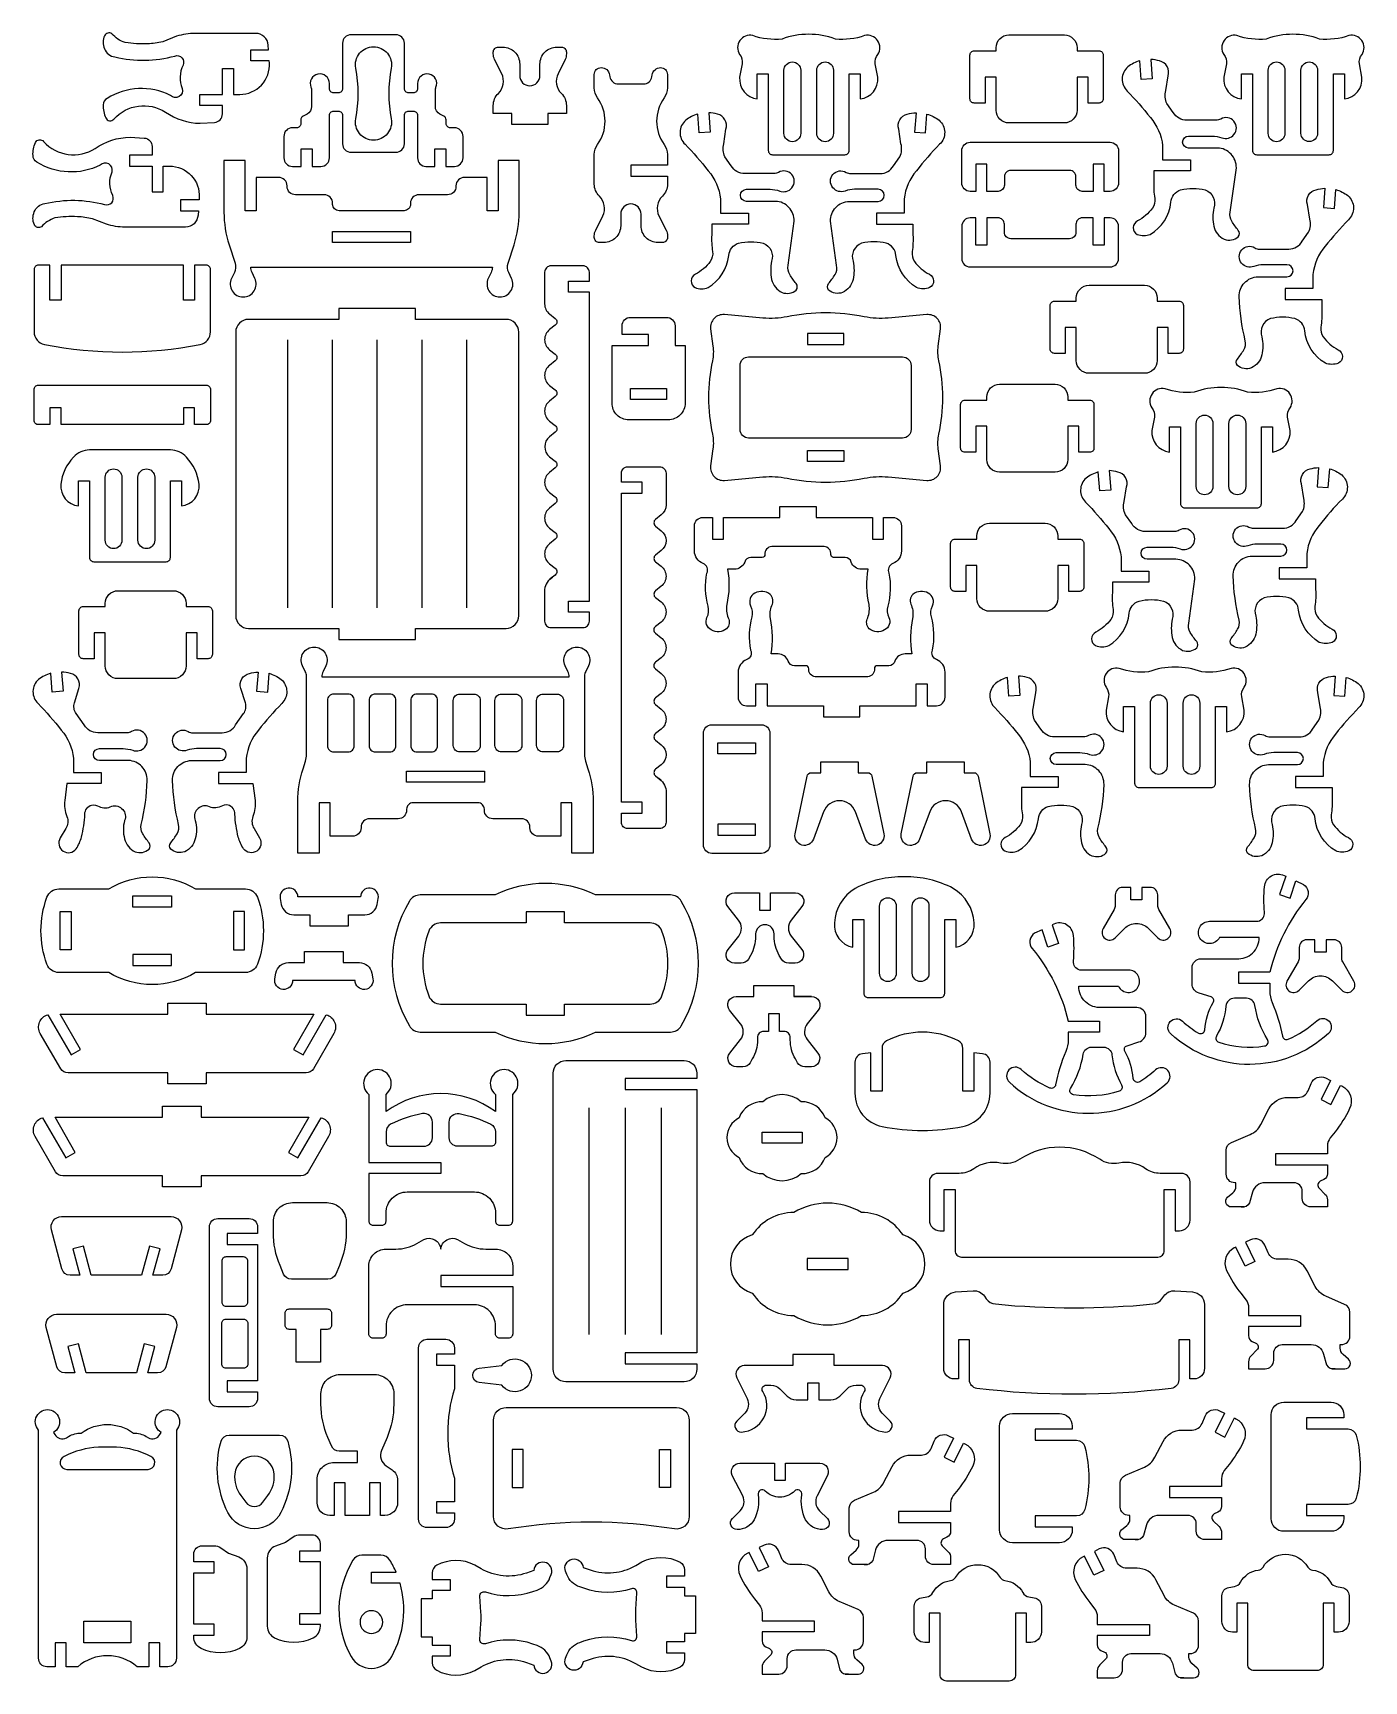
# Model space of a CAD drawing. Extents: x 24 to 1475, y -928 to 867.
import ezdxf

# ---------------------------------------------------------------- set-up
doc = ezdxf.new("R2010")
doc.units = 0
doc.header["$MEASUREMENT"] = 0
doc.layers.get('DEFPOINTS').update_dxf_attribs({"color": 1, "linetype": 'CONTINUOUS'})
doc.layers.add('KONTUR', color=20, linetype='CONTINUOUS')

msp = doc.modelspace()

# ---------------------------------------------------------------- linework, layer by layer
at = {"layer": 'DEFPOINTS'}
msp.add_lwpolyline([(80, -886.5), (80, -862.9), (131.1, -862.9), (131.1, -886.5)], close=True, dxfattribs=at)
at = {"layer": 'KONTUR'}
for points in [[(242.9, 800.4), (249.9, 800.4, 0.433432), (282.1, 834.8), (282, 837.1), (261.7, 837.1), (261.7, 849.1), (281.2, 849.1), (280.9, 853.9, 0.395253), (267, 866.9), (201.1, 866.9, 0.077687), (181, 863.7), (165.8, 857.8, -0.042031), (149.4, 855.5, -0.051106), (125, 856.9, -0.13778), (110.4, 866.5, 0.443717), (102.5, 864.4, 0.213303), (102.4, 850.2, 0.283264), (113.8, 841.2, 0.123296), (179, 842.2, -0.670336), (188, 832.4, 0.213141), (187.1, 806.8, -0.77774), (174.3, 799.3, 0.263991), (105.3, 796, 0.272682), (101, 788.9, 0.117689), (103.8, 774.8, 0.58058), (112.5, 773.6, -0.364324), (168.8, 781.2, 0.149435), (206.8, 768.9), (222.2, 769.9, 0.395611), (230.9, 779.1), (230.9, 788.4), (206.1, 788.4), (206.1, 800.4), (230.9, 800.4), (230.9, 828.6), (242.9, 828.6)], [(463.6, 808.3, 0.474116), (456, 822.6, 0.474116), (443.5, 812.3), (443.5, 806.7, -0.414214), (438.9, 802), (433.8, 802, -0.414214), (429.2, 806.7), (429.2, 856.2, 0.414214), (420, 865.4), (371, 865.4, 0.414214), (361.8, 856.2), (361.8, 806.7, -0.414214), (357.2, 802), (352.1, 802, -0.414214), (347.5, 806.7), (347.5, 812.3, 0.474116), (335, 822.6, 0.474116), (327.4, 808.3, -0.10039), (328.1, 804.7), (328.1, 787.2, -0.283093), (323.1, 778.9), (318.9, 776.8, 0.283093), (316.3, 772.7), (316.3, 768.6, -0.414214), (311.7, 764), (307.1, 764, 0.414214), (297.9, 754.7), (297.9, 731.3, 0.414214), (307.1, 722), (316.7, 722), (316.7, 741), (328.7, 741), (328.7, 722), (338.3, 722, 0.414214), (347.5, 731.3), (347.5, 777.7, -0.414214), (352.1, 782.3), (357.2, 782.3, -0.414214), (361.8, 777.7), (361.8, 746.6, 0.414214), (371, 737.4), (420, 737.4, 0.414214), (429.2, 746.6), (429.2, 777.7, -0.414214), (433.8, 782.3), (438.9, 782.3, -0.414214), (443.5, 777.7), (443.5, 731.3, 0.414214), (452.7, 722), (462.3, 722), (462.3, 741), (474.3, 741), (474.3, 722), (483.9, 722, 0.414214), (493.1, 731.3), (493.1, 754.7, 0.414214), (483.9, 764), (479.3, 764, -0.414214), (474.7, 768.6), (474.7, 772.7, 0.283093), (472.1, 776.8), (467.9, 778.9, -0.283093), (462.9, 787.2), (462.9, 804.7, -0.10039)], [(869.8, 865.9, 0.088383), (840.7, 860.7, -0.111237), (808.8, 864.5, 0.672511), (794.4, 843.9, -0.226774), (797.2, 833.6), (794.5, 819.1, 0.411397), (813.7, 795.5), (813.7, 822.9), (825.7, 822.9), (825.7, 739.3, 0.414214), (830.3, 734.7), (909.2, 734.7, 0.414214), (913.8, 739.3), (913.8, 822.9), (925.8, 822.9), (925.8, 795.5, 0.411397), (945, 819.1), (942.3, 833.6, -0.226774), (945.1, 843.9, 0.672511), (930.7, 864.5, -0.111237), (898.8, 860.7, 0.088383)], [(1074, 783.2), (1074, 819.3), (1062, 819.3), (1062, 791), (1050.1, 791, -0.414214), (1045.4, 795.6), (1045.4, 843.2, -0.414214), (1050.1, 847.8), (1074, 847.8), (1074, 851.3, -0.414214), (1087.8, 865.2), (1148.3, 865.2, -0.414214), (1162.1, 851.3), (1162.1, 847.8), (1186.1, 847.8, -0.414214), (1190.7, 843.2), (1190.7, 795.6, -0.414214), (1186.1, 791), (1174.1, 791), (1174.1, 819.3), (1162.1, 819.3), (1162.1, 783.2, -0.414214), (1148.3, 769.3), (1087.8, 769.3, -0.414214)], [(1397.3, 865.9, 0.088383), (1368.3, 860.7, -0.111237), (1336.4, 864.5, 0.672511), (1322, 843.9, -0.226774), (1324.8, 833.6), (1322.1, 819.1, 0.411397), (1341.2, 795.5), (1341.2, 822.9), (1353.2, 822.9), (1353.2, 739.3, 0.414214), (1357.9, 734.7), (1436.8, 734.7, 0.414214), (1441.4, 739.3), (1441.4, 822.9), (1453.4, 822.9), (1453.4, 795.5, 0.411397), (1472.6, 819.1), (1469.9, 833.6, -0.226774), (1472.7, 843.9, 0.672511), (1458.3, 864.5, -0.111237), (1426.3, 860.7, 0.088383)], [(376.2, 829, -0.471204), (395.5, 852.3, -0.471204), (414.8, 829, 0.095585), (414.8, 773.9, -0.471204), (395.5, 750.6, -0.471204), (376.2, 773.9, 0.095585)], [(546.1, 767.6), (546.1, 779.6), (526, 779.6), (526, 788.3, -0.201878), (531.6, 801.5, 0.325635), (535.2, 822.9), (527.5, 838.4, -0.116123), (526, 844.6), (526, 846.4, -0.414214), (531.6, 852), (536.4, 852, -0.414214), (554.8, 833.5), (554.8, 820.9, 1), (576.9, 820.9), (576.9, 833.5, -0.414214), (595.4, 852), (600.2, 852, -0.414214), (605.7, 846.4), (605.7, 844.6, -0.116123), (604.3, 838.4), (596.6, 822.9, 0.325635), (600.2, 801.5, -0.201878), (605.7, 788.3), (605.7, 779.6), (585.6, 779.6), (585.6, 767.6)], [(715.8, 807.5, -0.158286), (712.3, 796.6, 0.324707), (712.3, 745.7, -0.158286), (715.8, 734.9), (715.8, 723.4), (676, 723.4), (676, 711.4), (715.8, 711.4), (715.8, 702.7, -0.201878), (710.3, 689.5, 0.325635), (706.6, 668), (714.4, 652.5, -0.116123), (715.8, 646.3), (715.8, 644.5, -0.414214), (710.3, 639), (705.5, 639, -0.414214), (687, 657.4), (687, 670, 1), (664.9, 670), (664.9, 657.4, -0.414214), (646.5, 639), (641.7, 639, -0.414214), (636.1, 644.5), (636.1, 646.3, -0.116123), (637.6, 652.5), (645.3, 668, 0.325635), (641.7, 689.5, -0.201878), (636.1, 702.7), (636.1, 734.9, -0.158286), (639.6, 745.7, 0.324707), (639.6, 796.6, -0.158286), (636.1, 807.5), (636.1, 822.2, -0.414214), (643.5, 829.6), (643.6, 829.6, -0.373213), (652.8, 821.7), (653.1, 819.7, 0.373213), (662.2, 811.8), (689.7, 811.8, 0.373213), (698.9, 819.7), (699.2, 821.7, -0.373213), (708.3, 829.6), (708.4, 829.6, -0.414214), (715.8, 822.2)], [(842.8, 826.7, -1), (861, 826.7), (861, 758, -1), (842.8, 758)], [(878.5, 826.7, -1), (896.7, 826.7), (896.7, 758, -1), (878.5, 758)], [(1246.8, 687.1, -0.180382), (1244.3, 676.5, -0.114184), (1227.9, 662.5, 0.61467), (1227.6, 647.9, 0.190419), (1241.9, 647.9, 0.236111), (1264.4, 683, -0.305922), (1275, 696.4, -0.117873), (1301.8, 696.4, -0.410093), (1311.1, 676.6, 0.099629), (1311.1, 656.7, 0.228734), (1322.5, 642.6, 0.269899), (1337.8, 645.4, 0.341497), (1337.8, 652.3, -0.037711), (1330.8, 662.2, -0.201322), (1329.1, 672.2), (1335.7, 720.4, 0.414214), (1315.2, 742), (1283.7, 742, -1), (1283.7, 755), (1309.4, 755, -0.088172), (1319.9, 753.2, 0.31679), (1333.1, 756.7, 0.844509), (1318.7, 773.6, -0.139482), (1313.6, 772.2), (1281.8, 772.2, -0.267949), (1267, 780.7), (1260.1, 790.4, -0.174881), (1258.9, 804.8), (1261.4, 820.6, 0.443368), (1252, 836.9, 0.062392), (1242.5, 838.5), (1244.1, 817.4), (1232.1, 816.5), (1230.6, 837, 0.096799), (1217.4, 830.3, 0.444682), (1216.8, 804.1, -0.025048), (1242, 775.3, -0.150438), (1255.4, 744.6), (1255.4, 729.1), (1285.7, 729.1), (1285.7, 717.1), (1245.9, 717.1), (1245.9, 705.4, 0.057319)], [(1370.4, 826.7, -1), (1388.6, 826.7), (1388.6, 758, -1), (1370.4, 758)], [(1406.1, 826.7, -1), (1424.2, 826.7), (1424.2, 758, -1), (1406.1, 758)], [(765, 629.1, -0.180382), (762.5, 618.4, -0.114184), (746.2, 604.4, 0.61467), (745.9, 589.9, 0.190419), (760.1, 589.9, 0.236111), (782.6, 625, -0.305922), (793.3, 638.3, -0.117873), (820.1, 638.3, -0.410093), (829.3, 618.6, 0.099629), (829.3, 598.7, 0.228734), (840.8, 584.6, 0.269899), (856.1, 587.3, 0.341497), (856.1, 594.3, -0.037711), (849.1, 604.2, -0.201322), (847.4, 614.2), (854, 662.3, 0.414214), (833.5, 683.9), (801.9, 683.9, -1), (801.9, 697), (827.7, 697, -0.088172), (838.1, 695.1, 0.31679), (851.4, 698.7, 0.844509), (837, 715.5, -0.139482), (831.8, 714.1), (800.1, 714.1, -0.267949), (785.3, 722.7), (778.4, 732.4, -0.174881), (777.1, 746.7), (779.6, 762.6, 0.443368), (770.2, 778.9, 0.062392), (760.8, 780.4), (762.3, 759.3), (750.4, 758.4), (748.8, 779, 0.096799), (735.7, 772.3, 0.444682), (735, 746.1, -0.025048), (760.3, 717.2, -0.150438), (773.7, 686.5), (773.7, 671), (804, 671), (804, 659), (764.1, 659), (764.1, 647.3, 0.057319)], [(982.4, 629.1, 0.180382), (984.9, 618.4, 0.114184), (1001.3, 604.4, -0.61467), (1001.5, 589.9, -0.190419), (987.3, 589.9, -0.236111), (964.8, 625, 0.305922), (954.2, 638.3, 0.117873), (927.4, 638.3, 0.410093), (918.1, 618.6, -0.099629), (918.1, 598.7, -0.228734), (906.7, 584.6, -0.269899), (891.4, 587.3, -0.341497), (891.4, 594.3, 0.037711), (898.4, 604.2, 0.201322), (900.1, 614.2), (893.5, 662.3, -0.414214), (913.9, 683.9), (945.5, 683.9, 1), (945.5, 697), (919.7, 697, 0.088172), (909.3, 695.1, -0.31679), (896, 698.7, -0.844509), (910.5, 715.5, 0.139482), (915.6, 714.1), (947.4, 714.1, 0.267949), (962.1, 722.7), (969.1, 732.4, 0.174881), (970.3, 746.7), (967.8, 762.6, -0.443368), (977.2, 778.9, -0.062392), (986.7, 780.4), (985.1, 759.3), (997.1, 758.4), (998.6, 779, -0.096799), (1011.8, 772.3, -0.444682), (1012.4, 746.1, 0.025048), (987.1, 717.2, 0.150438), (973.7, 686.5), (973.7, 671), (943.5, 671), (943.5, 659), (983.3, 659), (983.3, 647.3, -0.057319)], [(166.3, 722.3), (173.3, 722.3, -0.433432), (205.6, 687.9), (205.4, 685.6), (185.2, 685.6), (185.2, 673.6), (204.7, 673.6), (204.3, 668.8, -0.395253), (190.5, 655.8), (124.5, 655.8, -0.077687), (104.5, 659), (89.3, 664.9, 0.042031), (72.8, 667.2, 0.051106), (48.4, 665.8, 0.13778), (33.8, 656.2, -0.443717), (26, 658.3, -0.213303), (25.9, 672.5, -0.283264), (37.3, 681.5, -0.123296), (102.5, 680.5, 0.670336), (111.4, 690.3, -0.213141), (110.6, 716, 0.77774), (97.7, 723.4, -0.263991), (28.8, 726.7, -0.272682), (24.5, 733.8, -0.117689), (27.2, 747.9, -0.58058), (36, 749.1, 0.364324), (92.3, 741.5, -0.149435), (130.3, 753.8), (145.7, 752.9, -0.395611), (154.3, 743.6), (154.3, 734.3), (129.6, 734.3), (129.6, 722.3), (154.3, 722.3), (154.3, 694.1), (166.3, 694.1)], [(1076, 694.8), (1064, 694.8), (1064, 724.4), (1052, 724.4), (1052, 694.8), (1045.7, 694.8, -0.414214), (1036.5, 704.1), (1036.5, 739, -0.414214), (1045.7, 748.3), (1198.1, 748.3, -0.414214), (1207.3, 739), (1207.3, 704.1, -0.414214), (1198.1, 694.8), (1191.8, 694.8), (1191.8, 724.4), (1179.8, 724.4), (1179.8, 694.8), (1167.8, 694.8, -0.414214), (1160.9, 701.7), (1160.9, 710.6, 0.414214), (1154, 717.5), (1089.9, 717.5, 0.414214), (1083, 710.6), (1083, 701.7, -0.414214)], [(531.2, 728.5), (531.2, 673.7), (519.2, 673.7), (519.2, 710), (494.7, 710, 0.414214), (485.4, 700.8), (485.4, 700.2, -0.414214), (476.2, 691), (445, 691, 0.414214), (435.8, 681.8), (435.8, 680.6, -0.414214), (428.8, 673.7), (358, 673.7, -0.414214), (351, 680.6), (351, 681.8, 0.414214), (341.8, 691), (310.6, 691, -0.414214), (301.4, 700.2), (301.4, 700.8, 0.414214), (292.1, 710), (267.6, 710), (267.6, 673.7), (255.6, 673.7), (255.6, 728.5), (232.6, 728.5), (232.6, 672, 0.077953), (238.1, 636.7), (244.6, 616.6, -0.19395), (243.9, 606.2), (240.8, 600, 0.55474), (253.5, 579.7, 0.55474), (266.2, 600), (263.2, 606.2, -0.114229), (261.8, 612.3), (525, 612.3, -0.114229), (523.6, 606.2), (520.6, 600, 0.55474), (533.3, 579.7, 0.55474), (546, 600), (542.9, 606.2, -0.19395), (542.2, 616.6), (548.7, 636.7, 0.077953), (554.2, 672), (554.2, 728.5)], [(1427.8, 546.9, 0.180382), (1430.3, 536.2, 0.114184), (1446.7, 522.2, -0.61467), (1446.9, 507.6, -0.190419), (1432.7, 507.6, -0.236111), (1410.2, 542.8, 0.305922), (1399.6, 556.1, 0.117873), (1372.8, 556.1, 0.410093), (1363.5, 536.3, -0.099629), (1363.5, 516.5, -0.228734), (1352.1, 502.4, -0.269899), (1336.8, 505.1, -0.341497), (1336.8, 512, 0.037711), (1343.8, 522, 0.201322), (1345.5, 532, -0.052119), (1338.9, 580.1, -0.414214), (1359.3, 601.7), (1390.9, 601.7, 1), (1390.9, 614.8), (1365.2, 614.8, 0.088172), (1354.7, 612.9, -0.31679), (1341.5, 616.4, -0.844509), (1355.9, 633.3, 0.139482), (1361, 631.9), (1392.8, 631.9, 0.267949), (1407.5, 640.4), (1414.5, 650.2, 0.174881), (1415.7, 664.5), (1413.2, 680.4, -0.443368), (1422.6, 696.6, -0.062392), (1432.1, 698.2), (1430.5, 677.1), (1442.5, 676.2), (1444, 696.7, -0.096799), (1457.2, 690.1, -0.444682), (1457.8, 663.8, 0.025048), (1432.5, 635, 0.150438), (1419.2, 604.3), (1419.2, 588.8), (1388.9, 588.8), (1388.9, 576.8), (1428.7, 576.8), (1428.7, 565.1, -0.057319)], [(1076, 665.9), (1064, 665.9), (1064, 636.3), (1052, 636.3), (1052, 665.9), (1045.7, 665.9, 0.414214), (1036.5, 656.6), (1036.5, 621.6, 0.414214), (1045.7, 612.4), (1198.1, 612.4, 0.414214), (1207.3, 621.6), (1207.3, 656.6, 0.414214), (1198.1, 665.9), (1191.8, 665.9), (1191.8, 636.3), (1179.8, 636.3), (1179.8, 665.9), (1167.8, 665.9, 0.414214), (1160.9, 658.9), (1160.9, 650.1, -0.414214), (1154, 643.2), (1089.9, 643.2, -0.414214), (1083, 650.1), (1083, 658.9, 0.414214)], [(55, 614.4), (55, 576.2), (43, 576.2), (43, 614.4), (30.3, 614.4, 0.414214), (25.7, 609.8), (25.7, 541.6, 0.358275), (36.9, 528, 0.097651), (206.8, 528, 0.358275), (217.9, 541.6), (217.9, 609.8, 0.414214), (213.3, 614.4), (200.6, 614.4), (200.6, 576.2), (188.6, 576.2), (188.6, 614.4)], [(590.4, 274.4, 0.229334), (582, 261), (582, 226.4, 0.414214), (589, 219.5), (623.8, 219.5, 0.414214), (630.7, 226.4), (630.7, 236.2), (608, 236.2), (608, 248.2), (630.7, 248.2), (630.7, 584.9), (608, 584.9), (608, 596.9), (630.7, 596.9), (630.7, 606.7, 0.414214), (623.8, 613.6), (589, 613.6, 0.414214), (582, 606.7), (582, 572.1, 0.229334), (587.3, 561.2), (593.5, 556.3, -0.484131), (593.5, 549), (587.3, 544.1, 0.484131), (587.3, 522.3), (593.5, 517.4, -0.484131), (593.5, 510.1), (587.3, 505.2, 0.484131), (587.3, 483.4), (593.5, 478.5, -0.484131), (593.5, 471.3), (587.3, 466.3, 0.484131), (587.3, 444.5), (593.5, 439.6, -0.484131), (593.5, 432.4), (587.3, 427.4, 0.484131), (587.3, 405.7), (593.5, 400.7, -0.484131), (593.5, 393.5), (587.3, 388.6, 0.484131), (587.3, 366.8), (593.5, 361.8, -0.484131), (593.5, 354.6), (587.3, 349.7, 0.484131), (587.3, 327.9), (593.5, 323, -0.484131), (593.5, 315.7), (587.3, 310.8, 0.484131), (587.3, 289), (593.5, 284.1, -0.484131), (593.5, 276.8), (587.3, 271.9)], [(1161.3, 510.4), (1161.3, 546.5), (1149.3, 546.5), (1149.3, 518.3), (1137.4, 518.3, -0.414214), (1132.8, 522.9), (1132.8, 570.5, -0.414214), (1137.4, 575.1), (1161.3, 575.1), (1161.3, 578.6, -0.414214), (1175.2, 592.4), (1235.7, 592.4, -0.414214), (1249.5, 578.6), (1249.5, 575.1), (1273.4, 575.1, -0.414214), (1278, 570.5), (1278, 522.9, -0.414214), (1273.4, 518.3), (1261.5, 518.3), (1261.5, 546.5), (1249.5, 546.5), (1249.5, 510.4, -0.414214), (1235.7, 496.6), (1175.2, 496.6, -0.414214)], [(553.8, 232.5), (553.8, 541.5, 0.414214), (539.9, 555.3), (441.3, 555.3), (441.3, 567.3), (357.9, 567.3), (357.9, 555.3), (259.2, 555.3, 0.414214), (245.4, 541.5), (245.4, 232.5, 0.414214), (259.2, 218.7), (357.9, 218.7), (357.9, 206.7), (441.3, 206.7), (441.3, 218.7), (539.9, 218.7, 0.414214)], [(673.8, 445.8, -0.414214), (655.4, 464.2), (655.4, 526.9), (695.2, 526.9), (695.2, 538.9), (666.3, 538.9), (666.3, 548.3, -0.414214), (675.6, 557.5), (714.8, 557.5, -0.414214), (724.1, 548.3), (724.1, 526.9), (735.1, 526.9), (735.1, 464.2, -0.414214), (716.6, 445.8)], [(760.5, 470.2, 0.05321), (764.8, 430.1, -0.086893), (765.4, 414.2), (762.9, 395.6, 0.481055), (777.9, 379.9), (819.9, 383.7, -0.071729), (846.2, 382.2, 0.09921), (930.1, 382.2, -0.071729), (956.4, 383.7), (998.4, 379.9, 0.481055), (1013.4, 395.6), (1010.9, 414.2, -0.086893), (1011.5, 430.1, 0.05321), (1015.8, 470.2, 0.05321), (1011.5, 510.3, -0.086893), (1010.9, 526.2), (1013.4, 544.9, 0.481055), (998.4, 560.5), (956.4, 556.8, -0.071729), (930.1, 558.2, 0.09921), (846.2, 558.2, -0.071729), (819.9, 556.8), (777.9, 560.5, 0.481055), (762.9, 544.9), (765.4, 526.2, -0.086893), (764.8, 510.3, 0.05321)], [(972.1, 426), (804.3, 426, -0.414214), (795, 435.3), (795, 505.2, -0.414214), (804.3, 514.4), (972.1, 514.4, -0.414214), (981.3, 505.2), (981.3, 435.3, -0.414214)], [(188.6, 440.6), (55, 440.6), (55, 458.8), (43, 458.8), (43, 440.6), (30.3, 440.6, -0.414214), (25.7, 445.2), (25.7, 478.9, -0.414214), (30.3, 483.6), (213.3, 483.6, -0.414214), (217.9, 478.9), (217.9, 445.2, -0.414214), (213.3, 440.6), (200.6, 440.6), (200.6, 458.8), (188.6, 458.8)], [(1063.9, 402.6), (1063.9, 438.8), (1051.9, 438.8), (1051.9, 410.5), (1040, 410.5, -0.414214), (1035.3, 415.1), (1035.3, 462.7, -0.414214), (1040, 467.3), (1063.9, 467.3), (1063.9, 470.8, -0.414214), (1077.7, 484.7), (1138.2, 484.7, -0.414214), (1152, 470.8), (1152, 467.3), (1176, 467.3, -0.414214), (1180.6, 462.7), (1180.6, 415.1, -0.414214), (1176, 410.5), (1164, 410.5), (1164, 438.8), (1152, 438.8), (1152, 402.6, -0.414214), (1138.2, 388.8), (1077.7, 388.8, -0.414214)], [(1319, 481.2, 0.088383), (1289.9, 476, -0.111237), (1258, 479.8, 0.672511), (1243.6, 459.1, -0.226774), (1246.4, 448.9), (1243.7, 434.4, 0.411397), (1262.9, 410.8), (1262.9, 438.2), (1274.9, 438.2), (1274.9, 354.6, 0.414214), (1279.5, 350), (1358.4, 350, 0.414214), (1363, 354.6), (1363, 438.2), (1375, 438.2), (1375, 410.8, 0.411397), (1394.2, 434.4), (1391.5, 448.9, -0.226774), (1394.3, 459.1, 0.672511), (1379.9, 479.8, -0.111237), (1348, 476, 0.088383)], [(1292, 441.9, -1), (1310.2, 441.9), (1310.2, 373.3, -1), (1292, 373.3)], [(1327.7, 441.9, -1), (1345.9, 441.9), (1345.9, 373.3, -1), (1327.7, 373.3)], [(174.2, 413.2), (86.1, 413.2, 0.200898), (68.6, 405.1, 0.168545), (54.9, 375.7, 0.411397), (74.1, 352.1), (74.1, 379.5), (86.1, 379.5), (86.1, 295.9, 0.414214), (90.7, 291.3), (169.6, 291.3, 0.414214), (174.2, 295.9), (174.2, 379.5), (186.2, 379.5), (186.2, 352.1, 0.411397), (205.4, 375.7, 0.168545), (191.7, 405.1, 0.200898)], [(103.2, 383.3, -1), (121.4, 383.3), (121.4, 314.6, -1), (103.2, 314.6)], [(138.9, 383.3, -1), (157.1, 383.3), (157.1, 314.6, -1), (138.9, 314.6)], [(705.9, 55.4, -0.229334), (714.3, 42.1), (714.3, 7.5, -0.414214), (707.4, 0.5), (672.6, 0.5, -0.414214), (665.7, 7.5), (665.7, 17.3), (688.4, 17.3), (688.4, 29.3), (665.7, 29.3), (665.7, 365.9), (688.4, 365.9), (688.4, 377.9), (665.7, 377.9), (665.7, 387.7, -0.414214), (672.6, 394.7), (707.4, 394.7, -0.414214), (714.3, 387.7), (714.3, 353.1, -0.229334), (709.1, 342.3), (702.8, 337.3, 0.484131), (702.8, 330.1), (709, 325.1, -0.484131), (709, 303.4), (702.8, 298.4, 0.484131), (702.8, 291.2), (709, 286.3, -0.484131), (709, 264.5), (702.8, 259.5, 0.484131), (702.8, 252.3), (709, 247.4, -0.484131), (709, 225.6), (702.8, 220.7, 0.484131), (702.8, 213.4), (709, 208.5, -0.484131), (709, 186.7), (702.8, 181.8, 0.484131), (702.8, 174.5), (709, 169.6, -0.484131), (709, 147.8), (702.8, 142.9, 0.484131), (702.8, 135.7), (709, 130.7, -0.484131), (709, 108.9), (702.8, 104, 0.484131), (702.8, 96.8), (709, 91.8, -0.484131), (709, 70.1), (702.8, 65.1, 0.484131), (702.8, 57.9), (709, 53)], [(1201.5, 239.2, -0.180382), (1199, 228.5, -0.114184), (1182.6, 214.5, 0.61467), (1182.3, 200, 0.190419), (1196.6, 200, 0.236111), (1219, 235.1, -0.305922), (1229.7, 248.4, -0.117873), (1256.5, 248.4, -0.410093), (1265.8, 228.7, 0.099629), (1265.8, 208.8, 0.228734), (1277.2, 194.7, 0.269899), (1292.5, 197.4, 0.341497), (1292.5, 204.4, -0.037711), (1285.5, 214.3, -0.201322), (1283.8, 224.3), (1290.4, 272.4, 0.414214), (1269.9, 294), (1238.4, 294, -1), (1238.4, 307.1), (1264.1, 307.1, -0.088172), (1274.6, 305.2, 0.31679), (1287.8, 308.8, 0.844509), (1273.4, 325.6, -0.139482), (1268.3, 324.2), (1236.5, 324.2, -0.267949), (1221.7, 332.8), (1214.8, 342.5, -0.174881), (1213.5, 356.8), (1216.1, 372.7, 0.443368), (1206.6, 389, 0.062392), (1197.2, 390.5), (1198.8, 369.4), (1186.8, 368.5), (1185.3, 389.1, 0.096799), (1172.1, 382.4, 0.444682), (1171.5, 356.1, -0.025048), (1196.7, 327.3, -0.150438), (1210.1, 296.6), (1210.1, 281.1), (1240.4, 281.1), (1240.4, 269.1), (1200.6, 269.1), (1200.6, 257.4, 0.057319)], [(1421.2, 242.6, 0.180382), (1423.7, 232, 0.114184), (1440, 217.9, -0.61467), (1440.3, 203.4, -0.190419), (1426.1, 203.4, -0.236111), (1403.6, 238.5, 0.305922), (1392.9, 251.9, 0.117873), (1366.1, 251.9, 0.410093), (1356.9, 232.1, -0.099629), (1356.9, 212.2, -0.228734), (1345.4, 198.1, -0.269899), (1330.1, 200.9, -0.341497), (1330.1, 207.8, 0.037711), (1337.1, 217.7, 0.201322), (1338.8, 227.7, -0.052119), (1332.2, 275.8, -0.414214), (1352.7, 297.5), (1384.3, 297.5, 1), (1384.3, 310.5), (1358.5, 310.5, 0.088172), (1348.1, 308.7, -0.31679), (1334.8, 312.2, -0.844509), (1349.2, 329.1, 0.139482), (1354.4, 327.7), (1386.1, 327.7, 0.267949), (1400.9, 336.2), (1407.8, 345.9, 0.174881), (1409.1, 360.3), (1406.6, 376.1, -0.443368), (1416, 392.4, -0.062392), (1425.4, 393.9), (1423.9, 372.9), (1435.8, 372), (1437.4, 392.5, -0.096799), (1450.5, 385.8, -0.444682), (1451.2, 359.6, 0.025048), (1425.9, 330.8, 0.150438), (1412.5, 300.1), (1412.5, 284.6), (1382.2, 284.6), (1382.2, 272.6), (1422.1, 272.6), (1422.1, 260.9, -0.057319)], [(886.6, 307.9), (829.4, 307.9, 0.416597), (822.1, 299.1, -0.438914), (819.1, 295.9), (806.6, 295.9, 0.358235), (800, 290.7, -0.29887), (788.8, 283.1), (781.4, 283.1, -0.094158), (780.5, 244.5, 0.135936), (781.9, 230.3, -0.332095), (780.3, 218.2, -0.307804), (763.6, 216.9, -0.401002), (758.9, 230.6, 0.181945), (760.1, 242.7, -0.117839), (758.9, 278.8, 0.432952), (754.6, 289.3, -0.31016), (745.2, 303), (745.2, 330.3, -0.414214), (754.5, 339.5), (764.8, 339.5), (764.8, 315.7), (776.8, 315.7), (776.8, 339.5), (838.2, 339.5), (838.2, 351.5), (877.8, 351.5), (877.8, 339.5), (939.2, 339.5), (939.2, 315.7), (951.2, 315.7), (951.2, 339.5), (961.5, 339.5, -0.414214), (970.8, 330.3), (970.8, 303, -0.31016), (961.4, 289.3, 0.432952), (957.1, 278.8, -0.117839), (955.8, 242.7, 0.181945), (957.1, 230.6, -0.401002), (952.4, 216.9, -0.307804), (935.7, 218.2, -0.332095), (934.1, 230.3, 0.135936), (935.5, 244.5, -0.094158), (934.6, 283.1), (927.1, 283.1, -0.29887), (916, 290.7, 0.358235), (909.4, 295.9), (896.9, 295.9, -0.438914), (893.9, 299.1, 0.416597)], [(1052.9, 251.1), (1052.9, 287.3), (1040.9, 287.3), (1040.9, 259), (1029, 259, -0.414214), (1024.4, 263.6), (1024.4, 311.2, -0.414214), (1029, 315.8), (1052.9, 315.8), (1052.9, 319.3, -0.414214), (1066.8, 333.2), (1127.3, 333.2, -0.414214), (1141.1, 319.3), (1141.1, 315.8), (1165, 315.8, -0.414214), (1169.6, 311.2), (1169.6, 263.6, -0.414214), (1165, 259), (1153.1, 259), (1153.1, 287.3), (1141.1, 287.3), (1141.1, 251.1, -0.414214), (1127.3, 237.3), (1066.8, 237.3, -0.414214)], [(103.2, 177.7), (103.2, 213.8), (91.2, 213.8), (91.2, 185.6), (79.2, 185.6, -0.414214), (74.6, 190.2), (74.6, 237.8, -0.414214), (79.2, 242.4), (103.2, 242.4), (103.2, 245.9, -0.414214), (117, 259.7), (177.5, 259.7, -0.414214), (191.3, 245.9), (191.3, 242.4), (215.2, 242.4, -0.414214), (219.9, 237.8), (219.9, 190.2, -0.414214), (215.2, 185.6), (203.3, 185.6), (203.3, 213.8), (191.3, 213.8), (191.3, 177.7, -0.414214), (177.5, 163.9), (117, 163.9, -0.414214)], [(934.2, 166), (876.9, 166, -0.416597), (869.7, 174.7, 0.438914), (866.7, 178), (854.2, 178, -0.358235), (847.5, 183.1, 0.29887), (836.4, 190.8), (828.9, 190.8, 0.094158), (828, 229.4, -0.135936), (829.5, 243.5, 0.332095), (827.8, 255.7, 0.307804), (811.1, 257, 0.401002), (806.4, 243.3, -0.181945), (807.7, 231.2, 0.117839), (806.4, 195, -0.432952), (802.2, 184.6, 0.31016), (792.8, 170.9), (792.8, 143.6, 0.414214), (802, 134.3), (812.3, 134.3), (812.3, 158.2), (824.3, 158.2), (824.3, 134.3), (885.7, 134.3), (885.7, 122.3), (925.3, 122.3), (925.3, 134.3), (986.8, 134.3), (986.8, 158.2), (998.8, 158.2), (998.8, 134.3), (1009.1, 134.3, 0.414214), (1018.3, 143.6), (1018.3, 170.9, 0.31016), (1008.9, 184.6, -0.432952), (1004.7, 195, 0.117839), (1003.4, 231.2, -0.181945), (1004.7, 243.3, 0.401002), (1000, 257, 0.307804), (983.3, 255.7, 0.332095), (981.6, 243.5, -0.135936), (983, 229.4, 0.094158), (982.2, 190.8), (974.7, 190.8, 0.29887), (963.6, 183.1, -0.358235), (956.9, 178), (944.4, 178, 0.438914), (941.4, 174.7, -0.416597)], [(611.7, -26.2), (611.7, 28.6), (599.7, 28.6), (599.7, -7.8), (575.2, -7.8, -0.414214), (566, 1.4), (566, 2, 0.414214), (556.7, 11.2), (525.5, 11.2, -0.414214), (516.3, 20.5), (516.3, 21.6, 0.414214), (509.4, 28.6), (473.9, 28.6), (438.5, 28.6, 0.414214), (431.6, 21.6), (431.6, 20.5, -0.414214), (422.3, 11.2), (391.1, 11.2, 0.414214), (381.9, 2), (381.9, 1.4, -0.414214), (372.7, -7.8), (348.2, -7.8), (348.2, 28.6), (336.2, 28.6), (336.2, -26.2), (313.1, -26.2), (313.1, 30.2, -0.077953), (318.7, 65.6), (321.4, 74.1, 0.077953), (322.5, 81.2), (322.5, 166.7, 0.09608), (321.2, 171.8), (318.1, 178, -0.55474), (330.8, 198.3, -0.55474), (343.5, 178), (340.5, 171.8, 0.114229), (339.1, 165.7), (608.8, 165.7, 0.114229), (607.4, 171.8), (604.4, 178, -0.55474), (617.1, 198.3, -0.55474), (629.8, 178), (626.7, 171.8, 0.09608), (625.3, 166.7), (625.3, 81.2, 0.077953), (626.5, 74.1), (629.2, 65.6, -0.077953), (634.8, 30.2), (634.8, -26.2)], [(68.7, 61.7), (98.9, 61.7), (98.9, 49.7), (61.4, 49.7), (59.1, 31.1, 0.127457), (61.4, 13.7, -0.24599), (60.2, 0.5), (54.2, -9.7, 0.95683), (71.6, -21.5, 0.082114), (77.3, -8.7, 0.051047), (81, 16.3, -0.333842), (88.4, 26.2, -0.160842), (96.5, 24.5, 0.220914), (110.4, 24.8, -0.628977), (124.3, 9.3, 0.137758), (124.3, -10.6, 0.228734), (135.8, -24.7, 0.269899), (151, -21.9, 0.341497), (151, -15, -0.037711), (144, -5.1, -0.201322), (142.4, 4.9, 0.052119), (148.9, 53, 0.414214), (128.5, 74.7), (96.9, 74.7, -1), (96.9, 87.7), (122.7, 87.7, -0.088172), (133.1, 85.8, 0.31679), (146.4, 89.4, 0.844509), (131.9, 106.2, -0.139482), (126.8, 104.9), (95, 104.9, -0.267949), (80.3, 113.4), (71.5, 125.8, -0.22812), (69.6, 137.7), (74.6, 153.3, 0.443368), (65.2, 169.6, 0.062392), (55.7, 171.1), (57.3, 150.1), (45.3, 149.2), (43.8, 169.7, 0.096799), (30.6, 163, 0.444682), (30, 136.8, -0.025048), (55.3, 107.9, -0.150438), (68.7, 77.2)], [(256.9, 61.7), (226.6, 61.7), (226.6, 49.7), (264.1, 49.7), (266.4, 31.1, -0.127457), (264.1, 13.7, 0.24599), (265.4, 0.5), (271.3, -9.7, -0.95683), (253.9, -21.5, -0.082114), (248.2, -8.7, -0.051047), (244.5, 16.3, 0.333842), (237.1, 26.2, 0.160842), (229, 24.5, -0.220914), (215.1, 24.8, 0.628977), (201.2, 9.3, -0.137758), (201.2, -10.6, -0.228734), (189.8, -24.7, -0.269899), (174.5, -21.9, -0.341497), (174.5, -15, 0.037711), (181.5, -5.1, 0.201322), (183.2, 4.9, -0.052119), (176.6, 53, -0.414214), (197, 74.7), (228.6, 74.7, 1), (228.6, 87.7), (202.8, 87.7, 0.088172), (192.4, 85.8, -0.31679), (179.2, 89.4, -0.844509), (193.6, 106.2, 0.139482), (198.7, 104.9), (230.5, 104.9, 0.267949), (245.2, 113.4), (254, 125.8, 0.22812), (255.9, 137.7), (250.9, 153.3, -0.443368), (260.3, 169.6, -0.062392), (269.8, 171.1), (268.2, 150.1), (280.2, 149.2), (281.7, 169.7, -0.096799), (294.9, 163, -0.444682), (295.5, 136.8, 0.025048), (270.2, 107.9, 0.150438), (256.9, 77.2)], [(1102.6, 15.4, -0.180382), (1100.1, 4.7, -0.114184), (1083.7, -9.3, 0.61467), (1083.4, -23.8, 0.190419), (1097.7, -23.8, 0.236111), (1120.1, 11.3, -0.305922), (1130.8, 24.6, -0.117873), (1157.6, 24.6, -0.410093), (1166.9, 4.9, 0.099629), (1166.9, -15, 0.228734), (1178.3, -29.1, 0.269899), (1193.6, -26.4, 0.341497), (1193.6, -19.5, -0.037711), (1186.6, -9.5, -0.201322), (1184.9, 0.5, 0.052119), (1191.5, 48.6, 0.414214), (1171, 70.2), (1139.5, 70.2, -1), (1139.5, 83.3), (1165.2, 83.3, -0.088172), (1175.7, 81.4, 0.31679), (1188.9, 84.9, 0.844509), (1174.5, 101.8, -0.139482), (1169.4, 100.4), (1137.6, 100.4, -0.267949), (1122.8, 108.9), (1115.9, 118.7, -0.174881), (1114.6, 133), (1117.2, 148.9, 0.443368), (1107.7, 165.1, 0.062392), (1098.3, 166.7), (1099.9, 145.6), (1087.9, 144.7), (1086.4, 165.2, 0.096799), (1073.2, 158.6, 0.444682), (1072.6, 132.3, -0.025048), (1097.8, 103.5, -0.150438), (1111.2, 72.8), (1111.2, 57.3), (1141.5, 57.3), (1141.5, 45.3), (1101.7, 45.3), (1101.7, 33.6, 0.057319)], [(1269, 176.5, 0.088383), (1240, 171.3, -0.111237), (1208, 175.1, 0.672511), (1193.7, 154.5, -0.226774), (1196.4, 144.2), (1193.7, 129.7, 0.411397), (1212.9, 106.1), (1212.9, 133.5), (1224.9, 133.5), (1224.9, 49.9, 0.414214), (1229.5, 45.3), (1308.5, 45.3, 0.414214), (1313.1, 49.9), (1313.1, 133.5), (1325.1, 133.5), (1325.1, 106.1, 0.411397), (1344.3, 129.7), (1341.6, 144.2, -0.226774), (1344.3, 154.5, 0.672511), (1330, 175.1, -0.111237), (1298, 171.3, 0.088383)], [(1439.1, 15.4, 0.180382), (1441.6, 4.7, 0.114184), (1457.9, -9.3, -0.61467), (1458.2, -23.8, -0.190419), (1444, -23.8, -0.236111), (1421.5, 11.3, 0.305922), (1410.8, 24.6, 0.117873), (1384, 24.6, 0.410093), (1374.8, 4.9, -0.099629), (1374.8, -15, -0.228734), (1363.3, -29.1, -0.269899), (1348, -26.4, -0.341497), (1348, -19.5, 0.037711), (1355.1, -9.5, 0.201322), (1356.7, 0.5, -0.052119), (1350.2, 48.6, -0.414214), (1370.6, 70.2), (1402.2, 70.2, 1), (1402.2, 83.3), (1376.4, 83.3, 0.088172), (1366, 81.4, -0.31679), (1352.7, 84.9, -0.844509), (1367.1, 101.8, 0.139482), (1372.3, 100.4), (1404.1, 100.4, 0.267949), (1418.8, 108.9), (1425.7, 118.7, 0.174881), (1427, 133), (1424.5, 148.9, -0.443368), (1433.9, 165.1, -0.062392), (1443.4, 166.7), (1441.8, 145.6), (1453.8, 144.7), (1455.3, 165.2, -0.096799), (1468.5, 158.6, -0.444682), (1469.1, 132.3, 0.025048), (1443.8, 103.5, 0.150438), (1430.4, 72.8), (1430.4, 57.3), (1400.1, 57.3), (1400.1, 45.3), (1440, 45.3), (1440, 33.6, -0.057319)], [(367.7, 147.1), (352.3, 147.1, 0.414214), (345.4, 140.2), (345.4, 91, 0.414214), (352.3, 84.1), (367.7, 84.1, 0.414214), (374.6, 91), (374.6, 140.2, 0.414214)], [(413.1, 147.1), (397.7, 147.1, 0.414214), (390.7, 140.2), (390.7, 91, 0.414214), (397.7, 84.1), (413.1, 84.1, 0.414214), (420, 91), (420, 140.2, 0.414214)], [(458.5, 147.1), (443, 147.1, 0.414214), (436.1, 140.2), (436.1, 91, 0.414214), (443, 84.1), (458.5, 84.1, 0.414214), (465.4, 91), (465.4, 140.2, 0.414214)], [(489.4, 147.1), (504.8, 147.1, -0.414214), (511.8, 140.2), (511.8, 91, -0.414214), (504.8, 84.1), (489.4, 84.1, -0.414214), (482.5, 91), (482.5, 140.2, -0.414214)], [(534.8, 147.1), (550.2, 147.1, -0.414214), (557.1, 140.2), (557.1, 91, -0.414214), (550.2, 84.1), (534.8, 84.1, -0.414214), (527.9, 91), (527.9, 140.2, -0.414214)], [(580.2, 147.1), (595.6, 147.1, -0.414214), (602.5, 140.2), (602.5, 91, -0.414214), (595.6, 84.1), (580.2, 84.1, -0.414214), (573.3, 91), (573.3, 140.2, -0.414214)], [(1242.1, 137.3, -1), (1260.2, 137.3), (1260.2, 68.6, -1), (1242.1, 68.6)], [(1277.8, 137.3, -1), (1295.9, 137.3), (1295.9, 68.6, -1), (1277.8, 68.6)], [(755, -17.3), (755, 104.4, -0.414214), (764.2, 113.6), (818.2, 113.6, -0.414214), (827.4, 104.4), (827.4, -17.3, -0.414214), (818.2, -26.5), (764.2, -26.5, -0.414214)], [(874.9, -11, -0.926264), (855, -5.3), (867.9, 57.7, -0.356279), (872.4, 61.4), (882.9, 61.4), (882.9, 73.4), (923.8, 73.4), (923.8, 61.4), (934.2, 61.4, -0.356279), (938.7, 57.7), (951.6, -5.3, -0.926264), (931.7, -11), (920.6, 18.9, 0.695938), (886, 18.9)], [(990.5, -11, -0.926264), (970.6, -5.3), (983.5, 57.7, -0.356279), (988, 61.4), (998.4, 61.4), (998.4, 73.4), (1039.3, 73.4), (1039.3, 61.4), (1049.8, 61.4, -0.356279), (1054.3, 57.7), (1067.2, -5.3, -0.926264), (1047.3, -11), (1036.2, 18.9, 0.695938), (1001.6, 18.9)], [(39.7, -74.2, -0.314188), (52.7, -65.2), (107.2, -65.2, -0.27972), (201.5, -65.2), (256, -65.2, -0.314188), (269, -74.2, -0.178412), (269, -147.3, -0.314188), (256, -156.3), (201.5, -156.3, -0.27972), (107.2, -156.3), (52.7, -156.3, -0.314188), (39.7, -147.3, -0.178412)], [(973.9, -52.1, 0.130976), (920.5, -64.7, 0.25023), (897.7, -102.1, 0.38008), (917.8, -128.8), (917.8, -98.4), (929.8, -98.4), (929.8, -179, 0.414214), (934.4, -183.6), (1013.3, -183.6, 0.414214), (1017.9, -179), (1017.9, -98.4), (1029.9, -98.4), (1029.9, -128.8, 0.38008), (1050, -102.1, 0.25023), (1027.2, -64.7, 0.130976)], [(1394.2, -75.3), (1400.6, -56.5), (1409, -60.3, -0.438751), (1411.5, -76.9, 0.114696), (1372.2, -156), (1338.1, -156), (1338.1, -168), (1372.2, -168), (1372.2, -176.3, 0.102365), (1374.8, -189.1, -0.056759), (1385.9, -225.6, 0.480658), (1392.2, -229, 0.086534), (1423.4, -208.8, -1), (1436.2, -222.6, -0.390732), (1264.2, -223.1, -1), (1277, -209.2, 0.050145), (1294.3, -222.2, 0.556827), (1301.3, -218.6, -0.109708), (1310.4, -188.9, 0.51582), (1308.1, -182.9), (1295.1, -178.7, -0.338122), (1287.5, -168.7), (1287.5, -151.1, -0.414214), (1297.3, -141.2), (1335.9, -141.2, 0.436799), (1360.7, -118.1), (1317.4, -118.1, -0.587447), (1296.1, -119, -0.587447), (1306.5, -100.5), (1359.5, -100.5, 0.360472), (1366.4, -90.5, -0.043999), (1366.4, -62.8, -0.520138), (1387.8, -50.5), (1389.7, -51.3), (1382.9, -71.4)], [(313.2, -74, 0.441319), (302.6, -64.3, 0.441319), (293.8, -75.7), (295, -82, 0.363296), (308.6, -93.4), (326.3, -93.4), (326.3, -105.4), (368.3, -105.4), (368.3, -93.4), (386, -93.4, 0.363296), (399.6, -82), (400.7, -75.7, 0.441319), (391.9, -64.3, 0.441319), (381.4, -74)], [(434.6, -78.5, 0.274633), (434.6, -214.3, 0.264616), (446.5, -221.1), (528.1, -221.1, 0.230821), (637.4, -221.1), (719, -221.1, 0.264616), (730.9, -214.3, 0.274633), (730.9, -78.5, 0.264616), (719, -71.8), (637.4, -71.8, 0.230821), (528.1, -71.8), (446.5, -71.8, 0.264616)], [(811.9, -116.8, -0.131652), (806.3, -137.6), (804, -141.6, -0.267949), (796, -146.2), (789, -146.2, -0.627694), (781.8, -131.2), (793.5, -116.5, 0.349469), (793.4, -99.3), (781.6, -84.4, -0.628435), (788.8, -69.5), (816, -69.5), (816, -88.4), (828, -88.4), (828, -69.5), (855.2, -69.5, -0.628435), (862.4, -84.4), (850.6, -99.3, 0.349469), (850.6, -116.5), (862.3, -131.2, -0.627694), (855, -146.2), (848, -146.2, -0.267949), (840, -141.6), (837.7, -137.6, -0.131652), (832.1, -116.8), (832.1, -114.3, 1), (811.9, -114.3)], [(1232.9, -77), (1220.9, -77), (1220.9, -63.5), (1212, -63.5, 0.414214), (1203.7, -71.8), (1203.7, -83.4, -0.131652), (1202.6, -87.5), (1190.5, -108.5, 0.876976), (1203.5, -118.5), (1213.8, -108.2, -0.414214), (1239.9, -108.2), (1250.3, -118.5, 0.876976), (1263.3, -108.5), (1251.2, -87.5, -0.131652), (1250.1, -83.4), (1250.1, -71.8, 0.414214), (1241.8, -63.5), (1232.9, -63.5)], [(946.9, -84, -1), (965.1, -84), (965.1, -157, -1), (946.9, -157)], [(982.6, -84, -1), (1000.8, -84), (1000.8, -157, -1), (982.6, -157)], [(468.7, -102.2, 0.311557), (455.8, -111.1, 0.183361), (455.8, -181.8, 0.311557), (468.7, -190.7), (561.8, -190.7), (561.8, -202.7), (603.8, -202.7), (603.8, -190.7), (696.8, -190.7, 0.311557), (709.8, -181.8, 0.183361), (709.8, -111.1, 0.311557), (696.8, -102.2), (603.8, -102.2), (603.8, -90.2), (561.8, -90.2), (561.8, -102.2)], [(1130.4, -128.5), (1124, -109.7), (1115.6, -113.5, 0.438751), (1113.2, -130.1, -0.114696), (1152.5, -209.2), (1186.6, -209.2), (1186.6, -221.2), (1152.5, -221.2), (1152.5, -229.4, -0.102365), (1149.8, -242.3, 0.056759), (1138.8, -278.7, -0.480658), (1132.4, -282.1, -0.086534), (1101.3, -262, 1), (1088.4, -275.8, 0.390732), (1260.4, -276.3, 1), (1247.7, -262.4, -0.050145), (1230.4, -275.3, -0.556827), (1223.4, -271.7, 0.109708), (1214.3, -242.1, -0.51582), (1216.6, -236.1), (1229.5, -231.9, 0.338122), (1237.2, -221.9), (1237.2, -204.2, 0.414214), (1227.3, -194.4), (1188.7, -194.4, -0.436799), (1164, -171.3), (1207.3, -171.3, 0.587447), (1228.5, -172.2, 0.587447), (1218.2, -153.6), (1165.1, -153.7, -0.360472), (1158.2, -143.7, 0.043999), (1158.2, -116, 0.520138), (1136.8, -103.6), (1134.9, -104.5), (1141.8, -124.6)], [(1433.4, -134), (1421.4, -134), (1421.4, -120.6), (1412.5, -120.6, 0.414214), (1404.2, -128.9), (1404.2, -140.4, -0.131652), (1403, -144.6), (1390.9, -165.6, 0.876976), (1404, -175.6), (1414.3, -165.3, -0.414214), (1440.4, -165.3), (1450.7, -175.6, 0.876976), (1463.8, -165.6), (1451.7, -144.6, -0.131652), (1450.5, -140.4), (1450.5, -128.9, 0.414214), (1442.2, -120.6), (1433.4, -120.6)], [(307.4, -164.9, -0.441319), (296.8, -174.7, -0.441319), (288, -163.2), (289.1, -156.9, -0.363296), (302.8, -145.5), (320.4, -145.5), (320.4, -133.5), (362.4, -133.5), (362.4, -145.5), (380.1, -145.5, -0.363296), (393.7, -156.9), (394.9, -163.2, -0.441319), (386.1, -174.7, -0.441319), (375.5, -164.9)], [(837.8, -201.4), (825.8, -201.4), (825.8, -220.4), (820.8, -220.4, 0.414214), (813.9, -227.3), (813.9, -229.7, -0.131652), (808.3, -250.5), (806, -254.5, -0.267949), (798, -259.1), (791, -259.1, -0.627694), (783.7, -244.2), (795.4, -229.4, 0.349469), (795.4, -212.2), (783.6, -197.4, -0.628435), (790.8, -182.4), (809.9, -182.4), (809.9, -170.4), (853.6, -170.4), (853.6, -182.4), (872.8, -182.4, -0.628435), (880, -197.4), (868.2, -212.2, 0.349469), (868.1, -229.4), (879.8, -244.2, -0.627694), (872.6, -259.1), (865.6, -259.1, -0.267949), (857.6, -254.5), (855.2, -250.5, -0.131652), (849.7, -229.7), (849.7, -227.3, 0.414214), (842.8, -220.4), (837.8, -220.4)], [(62.7, -265.7, -0.267949), (54.7, -261.1), (32.4, -222.6, -0.487619), (40.6, -202.3), (65.9, -246.1), (76.2, -240.1), (54.2, -201.8), (171.4, -201.8), (171.4, -189.8), (213.3, -189.8), (213.3, -201.8), (330.5, -201.8), (308.5, -240.1), (318.8, -246.1), (344.1, -202.3, -0.487619), (352.3, -222.6), (330, -261.1, -0.267949), (322, -265.7), (213.3, -265.7), (213.3, -277.7), (171.4, -277.7), (171.4, -265.7)], [(1369.7, -229.3, -0.102416), (1355.9, -192.2, 0.370344), (1346.8, -184.4), (1333.6, -184.4, 0.386693), (1324.4, -192.8, -0.107473), (1314, -225.6, 0.476686), (1316.5, -232.3, 0.117674), (1366.5, -236.3, 0.538917)], [(920.1, -287.8, 0.357981), (949.8, -324, 0.098177), (1037.5, -324, 0.357981), (1067.3, -287.8), (1067.3, -254, 0.385638), (1059, -244.8), (1049.8, -243.9), (1049.8, -285.6), (1037.8, -285.6), (1037.8, -239, 0.281144), (1032.8, -230.7, 0.241814), (954.6, -230.7, 0.281144), (949.6, -239), (949.6, -285.6), (937.6, -285.6), (937.6, -243.9), (928.4, -244.8, 0.385638), (920.1, -254)], [(1155, -282.5, 0.102416), (1168.8, -245.4, -0.370344), (1177.9, -237.6), (1191, -237.6, -0.386693), (1200.2, -245.9, 0.107473), (1210.7, -278.8, -0.476686), (1208.1, -285.5, -0.117674), (1158.2, -289.5, -0.538917)], [(395.1, -431.7), (404.6, -431.7, 0.414214), (409.2, -427), (409.2, -418.4, -0.414214), (432.3, -395.3), (505.4, -395.3, -0.414214), (528.5, -418.4), (528.5, -427, 0.414214), (533.1, -431.7), (542.5, -431.7, 0.414214), (547.2, -427), (547.2, -289, 0.712109), (537.8, -262.1, 0.712109), (528.5, -289), (528.5, -307.8, 0.327793), (409.2, -307.8), (409.2, -289, 0.712109), (399.8, -262.1, 0.712109), (390.5, -289), (390.5, -363.3), (468.8, -363.3), (468.8, -375.3), (390.5, -375.3), (390.5, -427, 0.414214)], [(747.9, -271.8), (669.6, -271.8), (669.6, -283.8), (747.9, -283.8), (747.9, -570.7), (669.6, -570.7), (669.6, -582.7), (747.9, -582.7), (747.9, -588.4, -0.414214), (734, -602.2), (605.1, -602.2, -0.414214), (591.2, -588.4), (591.2, -266.1, -0.414214), (605.1, -252.2), (734, -252.2, -0.414214), (747.9, -266.1)], [(1340.8, -411.7), (1344.4, -411.7), (1330.1, -411.7, -0.69618), (1326.2, -401.2), (1332, -396.2, 0.218856), (1335.2, -389.2), (1335.2, -385.4), (1333.9, -385.4, -0.414214), (1324.7, -376.1), (1324.7, -350, -0.300567), (1330.3, -341.5), (1350.9, -332.7, 0.175054), (1362.4, -322), (1371.2, -304.8, -0.281092), (1391.8, -292.3), (1403.2, -292.3, 0.302959), (1413.8, -285.2), (1417.2, -277.2, -0.432835), (1432.9, -271.2), (1438.3, -273.9), (1428.1, -294.7), (1438.8, -300), (1449.1, -279.2), (1450.6, -279.9, -0.412418), (1459.1, -304.6, -0.053802), (1443.3, -329.8), (1438, -336.5, 0.168092), (1435, -345.1), (1435, -353.7), (1378.3, -353.7), (1378.3, -365.7), (1435, -365.7), (1435, -375.6, -0.288515), (1431.1, -381.8), (1427.2, -383.7, 0.517103), (1425.9, -391.2), (1432.3, -397.6, -0.198912), (1435, -404.1), (1435, -411.7), (1416.8, -411.7, -0.414214), (1407.6, -402.5), (1407.6, -394.6, 0.414214), (1398.4, -385.4), (1366.7, -385.4, 0.339454), (1353.3, -395.6), (1350.2, -407.3, -0.339454)], [(57, -377.9, -0.267949), (49, -373.3), (26.8, -334.8, -0.487619), (35, -314.5), (60.2, -358.3), (70.6, -352.3), (48.5, -314), (165.7, -314), (165.7, -302), (207.7, -302), (207.7, -314), (324.9, -314), (302.8, -352.3), (313.2, -358.3), (338.5, -314.5, -0.487619), (346.6, -334.8), (324.4, -373.3, -0.267949), (316.4, -377.9), (207.7, -377.9), (207.7, -389.9), (165.7, -389.9), (165.7, -377.9)], [(861.5, -375.3, 0.32816), (887.6, -357.7, 0.608717), (887.6, -314.6, 0.32816), (861.5, -297.1, 0.374627), (819.9, -297.1, 0.32816), (793.8, -314.6, 0.608717), (793.8, -357.7, 0.32816), (819.9, -375.3, 0.374627)], [(414.2, -321.6, 0.281144), (409.2, -329.8), (409.2, -341, 0.414214), (413.8, -345.6), (450.5, -345.6, 0.414214), (459.7, -336.4), (459.7, -319.2, 0.464054), (448.9, -310, 0.077001)], [(523.5, -321.6, -0.281144), (528.5, -329.8), (528.5, -341, -0.414214), (523.9, -345.6), (487.2, -345.6, -0.414214), (478, -336.4), (478, -319.2, -0.464054), (488.7, -310, -0.077001)], [(1250.3, -466.3, 0.414214), (1257.2, -459.3), (1257.2, -392.5), (1269.2, -392.5), (1269.2, -437.6), (1273.8, -437.6, 0.414214), (1285.3, -426.1), (1285.3, -384.3, 0.414214), (1276.1, -375.1), (1252.8, -375.1, -0.1548), (1236.9, -370, 0.206677), (1207.8, -363.9, -0.200512), (1186.8, -359.8, 0.304221), (1099.7, -359.8, -0.200512), (1078.8, -363.9, 0.206677), (1049.6, -370, -0.1548), (1033.7, -375.1), (1010.4, -375.1, 0.414214), (1001.2, -384.3), (1001.2, -426.1, 0.414214), (1012.7, -437.6), (1017.3, -437.6), (1017.3, -392.5), (1029.3, -392.5), (1029.3, -459.3, 0.414214), (1036.2, -466.3)], [(293.7, -475.4, -0.100549), (286.4, -439.4), (286.4, -427.8, -0.414214), (307.1, -407), (344.9, -407, -0.414214), (365.7, -427.8), (365.7, -439.4, -0.100549), (358.3, -475.4), (354.4, -484.8, -0.301123), (345.9, -490.4), (306.1, -490.4, -0.301123), (297.6, -484.8)], [(972.5, -505.5, 0.756347), (972.5, -442.2, 0.253291), (927.3, -417.7, 0.2751), (853.5, -417.7, 0.253291), (808.3, -442.2, 0.756347), (808.3, -505.5, 0.253291), (853.5, -530, 0.2751), (927.3, -530, 0.253291)], [(175.1, -422.2, -0.493145), (186.3, -436.7), (174.9, -479.2, -0.339454), (166, -486.1), (155.2, -486.1), (162.9, -457.4), (151.3, -454.3), (142.8, -486.1), (88, -486.1), (79.5, -454.3), (67.9, -457.4), (75.6, -486.1), (64.9, -486.1, -0.339454), (56, -479.2), (44.6, -436.7, -0.493145), (55.7, -422.2)], [(269.2, -601.2), (236.2, -601.2), (236.2, -613.2), (269.2, -613.2), (269.2, -620.2, -0.414214), (260, -629.4), (225.9, -629.4, -0.414214), (216.7, -620.2), (216.7, -433.5, -0.414214), (225.9, -424.3), (260, -424.3, -0.414214), (269.2, -433.5), (269.2, -440.5), (236.2, -440.5), (236.2, -452.5), (269.2, -452.5)], [(409.2, -541.4), (409.2, -550, -0.414214), (404.6, -554.7), (395.1, -554.7, -0.414214), (390.5, -550), (390.5, -476, -0.414214), (409, -457.6), (419.8, -457.6, 0.131652), (442.9, -451.4), (450.5, -447, -0.512051), (468.8, -457.6, -0.512051), (487.2, -447), (494.8, -451.4, 0.131652), (517.9, -457.6), (528.7, -457.6, -0.414214), (547.2, -476), (547.2, -486.3), (468.8, -486.3), (468.8, -498.3), (547.2, -498.3), (547.2, -550, -0.414214), (542.5, -554.7), (533.1, -554.7, -0.414214), (528.5, -550), (528.5, -541.4, 0.414214), (505.4, -518.3), (432.3, -518.3, 0.414214)], [(1443.3, -588), (1439.7, -588), (1454, -588, 0.69618), (1457.9, -577.5), (1452.1, -572.5, -0.218856), (1448.9, -565.5), (1448.9, -561.7), (1450.1, -561.7, 0.414214), (1459.4, -552.4), (1459.4, -526.3, 0.300567), (1453.7, -517.8), (1433.1, -509, -0.175054), (1421.7, -498.3), (1412.8, -481.2, 0.281092), (1392.3, -468.6), (1380.9, -468.6, -0.302959), (1370.3, -461.5), (1366.9, -453.5, 0.432835), (1351.2, -447.6), (1345.8, -450.2), (1356, -471), (1345.3, -476.3), (1335, -455.5), (1333.5, -456.3, 0.412418), (1325, -480.9, 0.053802), (1340.8, -506.1), (1346.1, -512.8, -0.168092), (1349, -521.4), (1349, -530), (1405.7, -530), (1405.7, -542), (1349, -542), (1349, -551.9, 0.288515), (1352.9, -558.2), (1356.9, -560, -0.517103), (1358.2, -567.5), (1351.7, -573.9, 0.198912), (1349, -580.4), (1349, -588), (1367.2, -588, 0.414214), (1376.5, -578.8), (1376.5, -570.9, -0.414214), (1385.7, -561.7), (1417.4, -561.7, -0.339454), (1430.8, -571.9), (1433.9, -583.6, 0.339454)], [(253.9, -466.2), (234.7, -466.2, 0.414214), (230.1, -470.9), (230.1, -515.1, 0.414214), (234.7, -519.7), (253.9, -519.7, 0.414214), (258.5, -515.1), (258.5, -470.9, 0.414214)], [(1029.8, -504.3), (1049, -503, -0.258789), (1061.2, -508.8), (1063.2, -511.7, 0.215961), (1073.1, -517.4, 0.04907), (1244.7, -517.4, 0.215961), (1254.6, -511.7), (1256.7, -508.8, -0.258789), (1268.8, -503), (1288, -504.3, -0.395564), (1301, -518.1), (1301, -587.5, -0.414214), (1289.5, -599), (1284.9, -599), (1284.9, -556.3), (1272.9, -556.3), (1272.9, -600.2, -0.379167), (1264.8, -609.4, -0.060635), (1053, -609.4, -0.379167), (1044.9, -600.2), (1044.9, -556.3), (1032.9, -556.3), (1032.9, -599), (1028.4, -599, -0.414214), (1016.8, -587.5), (1016.8, -518.1, -0.395564)], [(169.5, -528.6, -0.493145), (180.7, -543.2), (169.3, -585.7, -0.339454), (160.3, -592.5), (149.6, -592.5), (157.3, -563.8), (145.7, -560.7), (137.2, -592.5), (82.4, -592.5), (73.9, -560.7), (62.3, -563.8), (70, -592.5), (59.3, -592.5, -0.339454), (50.4, -585.7), (39, -543.2, -0.493145), (50.1, -528.6)], [(253.9, -587.4), (234.7, -587.4, -0.414214), (230.1, -582.8), (230.1, -538.6, -0.414214), (234.7, -534), (253.9, -534, -0.414214), (258.5, -538.6), (258.5, -582.8, -0.414214)], [(337.8, -580.7), (311.2, -580.7), (311.2, -545.1), (303.8, -545.1, -0.414214), (299.2, -540.5), (299.2, -527.4, -0.414214), (303.8, -522.8), (345.2, -522.8, -0.414214), (349.8, -527.4), (349.8, -540.5, -0.414214), (345.2, -545.1), (337.8, -545.1)], [(483.6, -732.8), (464.1, -732.8), (464.1, -744.8), (483.6, -744.8), (483.6, -751.8, -0.414214), (474.4, -761), (453.8, -761, -0.414214), (444.6, -751.8), (444.6, -565.1, -0.414214), (453.8, -555.9), (474.4, -555.9, -0.414214), (483.6, -565.1), (483.6, -572.1), (464.1, -572.1), (464.1, -584.1), (483.6, -584.1), (483.6, -609.7, 0.14798), (483.6, -707.2)], [(868.9, -621.8), (868.9, -603.2), (880.9, -603.2), (880.9, -621.8), (893.9, -621.8, 0.198912), (903.7, -617.7), (911.5, -609.9, -0.198912), (921.3, -605.8), (926.3, -605.8, -0.590467), (930.2, -612.9, 0.577506), (953.4, -656.9, 0.68225), (958.6, -645.1), (949.9, -636.4, -0.323318), (947.3, -620.4), (958.6, -598, 0.558125), (950.3, -584.6), (897.4, -584.6), (897.4, -572.6), (852.5, -572.6), (852.5, -584.6), (799.5, -584.6, 0.558125), (791.3, -598), (802.6, -620.4, -0.323318), (800, -636.4), (791.3, -645.1, 0.68225), (796.5, -656.9, 0.577506), (819.7, -612.9, -0.590467), (823.6, -605.8), (828.5, -605.8, -0.198912), (838.3, -609.9), (846.2, -617.7, 0.198912), (856, -621.8)], [(510.5, -602.9, -0.887813), (510.5, -587.3), (535.3, -584.4, -0.721474), (567.6, -595.1, -0.721474), (535.3, -605.9)], [(364.7, -747.8), (364.7, -712.3), (352.7, -712.3), (352.7, -747.8), (348, -747.8, -0.414214), (334.1, -734), (334.1, -708.5, -0.414214), (352.6, -690), (378, -690), (378, -677.7), (358.1, -677.7, -0.301123), (349.6, -672.1), (345.7, -662.7, -0.100549), (338.3, -626.7), (338.3, -615.1, -0.414214), (359.1, -594.3), (396.9, -594.3, -0.414214), (417.6, -615.1), (417.6, -626.7, -0.100549), (410.3, -662.7), (404.3, -676.9, 0.360488), (409.4, -693.9), (415.7, -698.1, -0.250847), (421.8, -709.6), (421.8, -734, -0.414214), (408, -747.8), (403.3, -747.8), (403.3, -712.3), (391.3, -712.3), (391.3, -747.8)], [(1452.7, -638.1), (1452.7, -641.5), (1412.3, -641.5), (1412.3, -653.5), (1457.5, -653.5, -0.343094), (1466.4, -660.5, -0.125025), (1466.4, -728.9, -0.343094), (1457.5, -735.8), (1412.3, -735.8), (1412.3, -747.8), (1452.7, -747.8), (1452.7, -751.2, -0.414214), (1438.9, -765.1), (1387.5, -765.1, -0.414214), (1373.6, -751.2), (1373.6, -638.1, -0.414214), (1387.5, -624.3), (1438.9, -624.3, -0.414214)], [(150.2, -663.1, 0.414214), (162.8, -659.7), (164.2, -657.3, -0.709008), (168.9, -632.7, -0.709008), (180.7, -654.8), (180.7, -903.4, -0.414214), (171.4, -912.7), (162.7, -912.7), (162.7, -886.5), (150.7, -886.5), (150.7, -912.7), (138, -912.7, 0.372772), (73.2, -912.7), (60.5, -912.7), (60.5, -886.5), (48.5, -886.5), (48.5, -912.7), (39.7, -912.7, -0.414214), (30.5, -903.4), (30.5, -654.8, -0.709008), (42.3, -632.7, -0.709008), (46.9, -657.3), (48.3, -659.7, 0.414214), (60.9, -663.1), (63.3, -661.7, -0.131652), (77.1, -658, -0.325362), (134, -658, -0.131652), (147.9, -661.7)], [(526.2, -644, -0.414214), (540.1, -630.2), (725.7, -630.2, -0.414214), (739.5, -644), (739.5, -748.8, -0.462325), (723.5, -762.5, 0.080889), (542.3, -762.5, -0.462325), (526.2, -748.8)], [(1156.9, -650.5), (1156.9, -653.9), (1116.5, -653.9), (1116.5, -665.9), (1161.6, -665.9, -0.343094), (1170.6, -672.9, -0.125025), (1170.6, -741.3, -0.343094), (1161.6, -748.2), (1116.5, -748.2), (1116.5, -760.2), (1156.9, -760.2), (1156.9, -763.6, -0.414214), (1143, -777.5), (1091.7, -777.5, -0.414214), (1077.8, -763.6), (1077.8, -650.5, -0.414214), (1091.7, -636.7), (1143, -636.7, -0.414214)], [(1225.3, -774.1), (1228.9, -774.1), (1214.6, -774.1, -0.69618), (1210.7, -763.6), (1216.5, -758.6, 0.218856), (1219.7, -751.6), (1219.7, -747.8), (1218.5, -747.8, -0.414214), (1209.2, -738.6), (1209.2, -712.4, -0.300567), (1214.9, -703.9), (1235.5, -695.1, 0.175054), (1246.9, -684.4), (1255.8, -667.3, -0.281092), (1276.3, -654.7), (1287.7, -654.7, 0.302959), (1298.3, -647.6), (1301.7, -639.6, -0.432835), (1317.4, -633.7), (1322.8, -636.3), (1312.6, -657.1), (1323.3, -662.4), (1333.6, -641.6), (1335.1, -642.4, -0.412418), (1343.6, -667, -0.053802), (1327.8, -692.2), (1322.5, -698.9, 0.168092), (1319.6, -707.5), (1319.6, -716.2), (1262.9, -716.2), (1262.9, -728.2), (1319.6, -728.2), (1319.6, -738, -0.288515), (1315.6, -744.3), (1311.7, -746.2, 0.517103), (1310.4, -753.6), (1316.9, -760, -0.198912), (1319.6, -766.6), (1319.6, -774.1), (1301.4, -774.1, -0.414214), (1292.1, -764.9), (1292.1, -757, 0.414214), (1282.9, -747.8), (1251.2, -747.8, 0.339454), (1237.8, -758), (1234.7, -769.7, -0.339454)], [(236.9, -744.6, -0.188994), (229.4, -666.9, -0.335294), (238.3, -660.2), (293.2, -660.2, -0.335294), (302.1, -666.9, -0.188994), (294.5, -744.6, -0.613363)], [(930.1, -801.4), (933.7, -801.4), (919.4, -801.4, -0.69618), (915.5, -790.8), (921.3, -785.8, 0.218856), (924.5, -778.8), (924.5, -775), (923.3, -775, -0.414214), (914, -765.8), (914, -739.6, -0.300567), (919.6, -731.2), (940.2, -722.4, 0.175054), (951.7, -711.7), (960.5, -694.5, -0.281092), (981.1, -682), (992.5, -682, 0.302959), (1003.1, -674.9), (1006.5, -666.8, -0.432835), (1022.2, -660.9), (1027.6, -663.6), (1017.4, -684.4), (1028.1, -689.7), (1038.4, -668.9), (1039.9, -669.6, -0.412418), (1048.4, -694.2, -0.053802), (1032.6, -719.4), (1027.3, -726.2, 0.168092), (1024.4, -734.7), (1024.4, -743.4), (967.6, -743.4), (967.6, -755.4), (1024.4, -755.4), (1024.4, -765.3, -0.288515), (1020.4, -771.5), (1016.5, -773.4, 0.517103), (1015.2, -780.8), (1021.7, -787.3, -0.198912), (1024.4, -793.8), (1024.4, -801.4), (1006.1, -801.4, -0.414214), (996.9, -792.1), (996.9, -784.3, 0.414214), (987.7, -775), (956, -775, 0.339454), (942.6, -785.3), (939.5, -796.9, -0.339454)], [(58.3, -683.5, 0.807396), (61.3, -697.6), (149.8, -697.6, 0.807396), (152.9, -683.5), (148.4, -681.5, 0.106564), (110.4, -673.3), (100.7, -673.3, 0.106564), (62.7, -681.5)], [(287.2, -702.6, 0.910256), (244.3, -702.6, 0.186543), (250.9, -726), (256.5, -733.4, 0.499812), (275, -733.4), (280.5, -726, 0.186543)], [(832.3, -690.8), (832.3, -709.4), (844.3, -709.4), (844.3, -690.8), (881.9, -690.8, -0.558125), (890.1, -704.1), (878.8, -726.6, 0.323318), (881.4, -742.6), (890.1, -751.3, -0.68225), (884.9, -763.1, -0.286613), (866.4, -752.4, -0.160038), (862.2, -725.2, 0.732143), (854.3, -721.2, -0.419662), (822.3, -721.2, 0.732143), (814.5, -725.2, -0.160038), (810.2, -752.4, -0.286613), (791.7, -763.1, -0.68225), (786.6, -751.3), (795.2, -742.6, 0.323318), (797.8, -726.6), (786.5, -704.1, -0.558125), (794.8, -690.8)], [(337.6, -786.5), (337.6, -778.3, 0.414214), (328.4, -769.1), (315.8, -769.1, 0.149546), (308.1, -771.4), (299.8, -777.1), (288.8, -781.2, 0.31269), (279.8, -794.1), (279.8, -868.6, 0.29069), (287.8, -881.1, 0.223211), (329.7, -881.1, 0.29069), (337.6, -868.6), (337.6, -866.7), (315.3, -866.7), (315.3, -854.7), (337.6, -854.7), (337.6, -798.5), (315.3, -798.5), (315.3, -786.5)], [(199.7, -798.2), (199.7, -790, -0.414214), (208.9, -780.8), (221.5, -780.8, -0.149546), (229.2, -783.1), (237.6, -788.8), (248.6, -792.9, -0.31269), (257.5, -805.8), (257.5, -880.3, -0.29069), (249.6, -892.8, -0.223211), (207.7, -892.8, -0.29069), (199.7, -880.3), (199.7, -878.4), (222, -878.4), (222, -866.4), (199.7, -866.4), (199.7, -810.2), (222, -810.2), (222, -798.2)], [(913.2, -920.6), (909.6, -920.6), (924, -920.6, 0.69618), (927.9, -910.1), (922.1, -905.1, -0.218856), (918.9, -898.1), (918.9, -894.3), (920.1, -894.3, 0.414214), (929.3, -885.1), (929.3, -858.9, 0.300567), (923.7, -850.4), (903.1, -841.6, -0.175054), (891.6, -830.9), (882.8, -813.8, 0.281092), (862.3, -801.2), (850.9, -801.2, -0.302959), (840.2, -794.1), (836.9, -786.1, 0.432835), (821.1, -780.2), (815.7, -782.8), (826, -803.6), (815.2, -808.9), (805, -788.1), (803.4, -788.9, 0.412418), (795, -813.5, 0.053802), (810.7, -838.7), (816, -845.4, -0.168092), (819, -854), (819, -862.7), (875.7, -862.7), (875.7, -874.7), (819, -874.7), (819, -884.5, 0.288515), (822.9, -890.8), (826.9, -892.7, -0.517103), (828.1, -900.1), (821.7, -906.5, 0.198912), (819, -913), (819, -920.6), (837.2, -920.6, 0.414214), (846.4, -911.4), (846.4, -903.5, -0.414214), (855.7, -894.3), (887.3, -894.3, -0.339454), (900.7, -904.5), (903.8, -916.2, 0.339454)], [(1278.5, -924.7), (1274.9, -924.7), (1289.2, -924.7, 0.69618), (1293.1, -914.1), (1287.3, -909.1, -0.218856), (1284.1, -902.1), (1284.1, -898.3), (1285.3, -898.3, 0.414214), (1294.6, -889.1), (1294.6, -862.9, 0.300567), (1289, -854.4), (1268.4, -845.7, -0.175054), (1256.9, -835), (1248.1, -817.8, 0.281092), (1227.5, -805.3), (1216.1, -805.3, -0.302959), (1205.5, -798.2), (1202.1, -790.1, 0.432835), (1186.4, -784.2), (1181, -786.9), (1191.2, -807.7), (1180.5, -813), (1170.2, -792.2), (1168.7, -792.9, 0.412418), (1160.2, -817.5, 0.053802), (1176, -842.7), (1181.3, -849.5, -0.168092), (1184.2, -858), (1184.2, -866.7), (1241, -866.7), (1241, -878.7), (1184.2, -878.7), (1184.2, -888.6, 0.288515), (1188.2, -894.8), (1192.1, -896.7, -0.517103), (1193.4, -904.1), (1186.9, -910.6, 0.198912), (1184.2, -917.1), (1184.2, -924.7), (1202.5, -924.7, 0.414214), (1211.7, -915.4), (1211.7, -907.5, -0.414214), (1220.9, -898.3), (1252.6, -898.3, -0.339454), (1266, -908.6), (1269.1, -920.2, 0.339454)], [(424.4, -821.6), (393.2, -821.6), (393.2, -809.6), (420.1, -809.6, 0.035368), (413.4, -796.5, 0.261699), (403.5, -791), (382.9, -791, 0.261699), (373.1, -796.5, 0.2701), (371.1, -901.5, 0.587624), (415.4, -901.5, 0.2005)], [(464.4, -916.5, 0.24467), (506, -916.7), (512.7, -912.8, -0.217196), (562.2, -908), (570.2, -910.8, 0.459056), (582.1, -919.7, 0.459056), (589.2, -906.6), (587.8, -903.1, 0.221765), (573.8, -889.5), (569.2, -887.9, 0.163624), (517.4, -887.6, -0.531368), (511.3, -882.9), (512.5, -865.4, 0.033043), (512.5, -853.2), (511.3, -835.7, -0.531368), (517.4, -831.1, 0.163624), (569.2, -830.7), (573.8, -829.1, 0.221765), (587.8, -815.5), (589.2, -812, 0.459056), (582.1, -798.9, 0.459056), (570.2, -807.8), (562.2, -810.6, -0.217196), (512.7, -805.8), (506, -801.9, 0.24467), (464.4, -802.1, 0.278615), (459.5, -810.3), (459.5, -817.5), (479, -817.5), (479, -829.5), (459.5, -829.5), (459.5, -838.7), (447.5, -838.7), (447.5, -880), (459.5, -880), (459.5, -889.1), (479, -889.1), (479, -901.1), (459.5, -901.1), (459.5, -908.3, 0.278615)], [(729.5, -913.1, -0.24467), (687.9, -913.2), (681.2, -909.4, 0.217196), (631.7, -904.6), (623.8, -907.4, -0.459056), (611.9, -916.3, -0.459056), (604.8, -903.2), (606.1, -899.7, -0.221765), (620.2, -886.1), (624.8, -884.5, -0.163624), (676.6, -884.1, 0.531368), (682.6, -879.4), (681.4, -862, -0.033043), (681.4, -849.8), (682.6, -832.3, 0.531368), (676.6, -827.6, -0.163624), (624.8, -827.2), (620.2, -825.7, -0.221765), (606.1, -812.1), (604.8, -808.6, -0.459056), (611.9, -795.4, -0.459056), (623.8, -804.4), (631.7, -807.1, 0.217196), (681.2, -802.4), (687.9, -798.5, -0.24467), (729.5, -798.7, -0.278615), (734.4, -806.9), (734.4, -814.1), (714.9, -814.1), (714.9, -826.1), (734.4, -826.1), (734.4, -835.2), (746.4, -835.2), (746.4, -876.5), (734.4, -876.5), (734.4, -885.6), (714.9, -885.6), (714.9, -897.6), (734.4, -897.6), (734.4, -904.9, -0.278615)], [(1029.6, -815.4, -0.572309), (1078.4, -815.4, 0.236246), (1083.6, -818.7, -0.245302), (1103.1, -831.8, 0.231613), (1109.7, -836.5), (1115.5, -837.5, -0.367108), (1123.3, -846.6), (1123.3, -874.7, -0.414214), (1111.7, -886.2), (1107.2, -886.2), (1107.2, -854.4), (1095.2, -854.4), (1095.2, -921.3, -0.414214), (1088.3, -928.2), (1019.8, -928.2, -0.414214), (1012.9, -921.3), (1012.9, -854.4), (1000.9, -854.4), (1000.9, -886.2), (996.4, -886.2, -0.414214), (984.8, -874.7), (984.8, -846.6, -0.367108), (992.5, -837.5), (998.4, -836.5, 0.231613), (1005, -831.8, -0.245302), (1024.4, -818.7, 0.236246)], [(1364.8, -804.1, -0.572309), (1413.6, -804.1, 0.236246), (1418.8, -807.4, -0.245302), (1438.3, -820.5, 0.231613), (1444.9, -825.2), (1450.7, -826.2, -0.367108), (1458.5, -835.3), (1458.5, -863.4, -0.414214), (1446.9, -875), (1442.4, -875), (1442.4, -843.2), (1430.4, -843.2), (1430.4, -910, -0.414214), (1423.4, -916.9), (1355, -916.9, -0.414214), (1348.1, -910), (1348.1, -843.2), (1336.1, -843.2), (1336.1, -875), (1331.5, -875, -0.414214), (1320, -863.4), (1320, -835.3, -0.367108), (1327.7, -826.2), (1333.6, -825.2, 0.231613), (1340.2, -820.5, -0.245302), (1359.6, -807.4, 0.236246)], [(393.2, -851.6, 0.414214), (380.9, -864, 0.414214), (393.2, -876.4, 0.414214), (405.6, -864, 0.414214)]]:
    msp.add_lwpolyline(points, format="xyb", close=True, dxfattribs=at)
for points in [[(351, 639), (351, 651), (435.8, 651), (435.8, 639)], [(868.4, 528.1), (907.9, 528.1), (907.9, 540.1), (868.4, 540.1)], [(675.5, 468.1), (675.5, 480.1), (714.9, 480.1), (714.9, 468.1)], [(868.4, 412.3), (907.9, 412.3), (907.9, 400.3), (868.4, 400.3)], [(770.7, 93.8), (811.6, 93.8), (811.6, 81.8), (770.7, 81.8)], [(516.3, 63.2), (516.3, 51.2), (431.6, 51.2), (431.6, 63.2)], [(770.7, -6.7), (811.6, -6.7), (811.6, 5.3), (770.7, 5.3)], [(54, -131.7), (54, -89.7), (66, -89.7), (66, -131.7)], [(133.4, -72.9), (175.4, -72.9), (175.4, -84.9), (133.4, -84.9)], [(254.8, -131.7), (254.8, -89.7), (242.8, -89.7), (242.8, -131.7)], [(133.4, -148.6), (175.4, -148.6), (175.4, -136.6), (133.4, -136.6)], [(818.9, -330.2), (862.5, -330.2), (862.5, -342.2), (818.9, -342.2)], [(867.9, -479.9), (912.9, -479.9), (912.9, -467.9), (867.9, -467.9)], [(558.5, -675.8), (546.5, -675.8), (546.5, -717.2), (558.5, -717.2)], [(707.2, -675.8), (719.2, -675.8), (719.2, -717.2), (707.2, -717.2)]]:
    msp.add_lwpolyline(points, close=True, dxfattribs=at)
for points in [[(302, 240.9), (302, 533.1)], [(350.8, 240.9), (350.8, 533.1)], [(399.6, 240.9), (399.6, 533.1)], [(448.4, 240.9), (448.4, 533.1)], [(497.1, 240.9), (497.1, 533.1)], [(702.8, 291.2), (709, 286.3)], [(702.8, 252.3), (709, 247.4)], [(702.8, 213.4), (709, 208.5)], [(702.8, 174.5), (709, 169.6)], [(702.8, 135.7), (709, 130.7)], [(702.8, 96.8), (709, 91.8)], [(872.8, -182.4), (853.6, -182.4)], [(630.1, -303.8), (630.1, -550.6)], [(669.6, -303.8), (669.6, -550.6)], [(709.1, -303.8), (709.1, -550.6)]]:
    msp.add_lwpolyline(points, dxfattribs=at)

doc.saveas('drawing.dxf')
